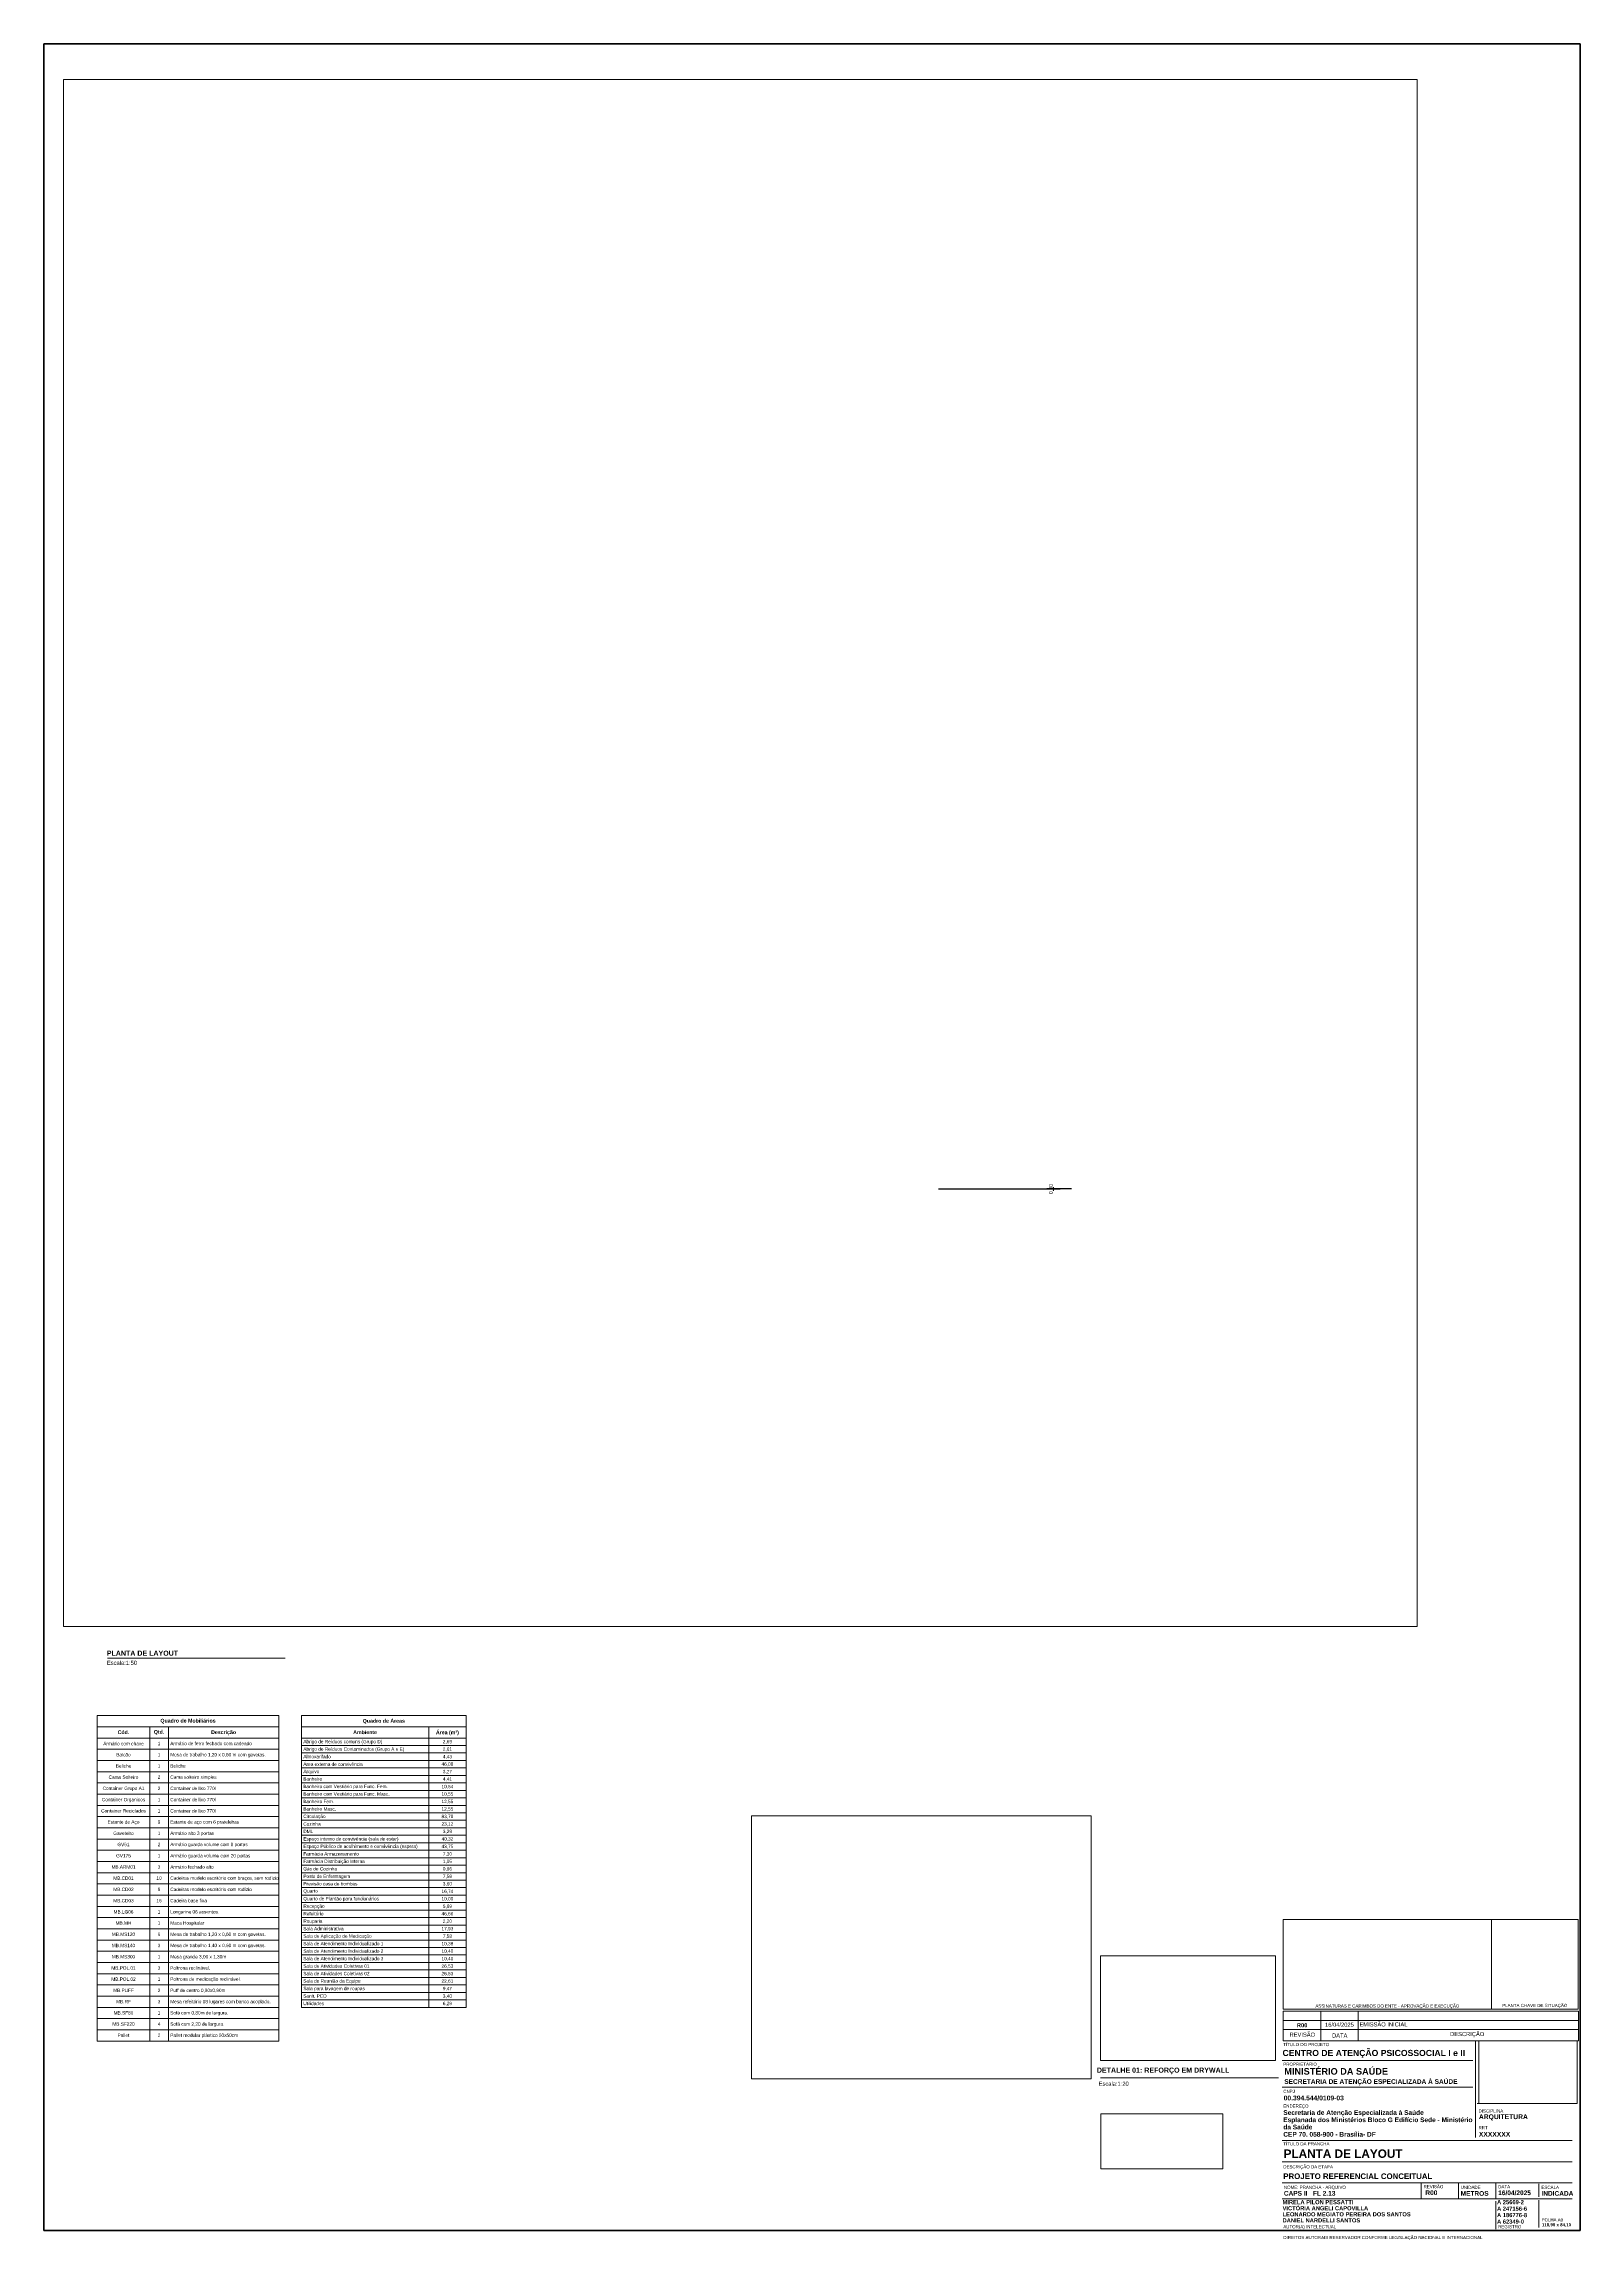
# Paper-space layout 'CAPS II_ FL 2.13 PLANTA DE LAYOUT' of a CAD drawing. Header units: metres, sheet in millimetres. Extents: x 10 to 831, y 5 to 1179.
# The model-space entities are those that its viewports show. They can reach past a viewport. Long polylines and large blocks are cut down to what shows.
import ezdxf
from ezdxf.enums import TextEntityAlignment as Align
from ezdxf.xclip import XClip

# ---------------------------------------------------------------- set-up
doc = ezdxf.new("R2010")
doc.units = ezdxf.units.M
doc.header["$MEASUREMENT"] = 0
doc.header["$XCLIPFRAME"] = 0
for name, color, linetype, lineweight in [('0_Caneta_No__1', 7, 'Continuous', 35), ('0_Caneta_No__241', 7, 'Continuous', 13), ('0_Caneta_No__5', 7, 'Continuous', 20), ('0_Caneta_No__6', 7, 'Continuous', 13), ('0_Caneta_No__8', 7, 'Continuous', 9), ('0_Caneta_No__98', 7, 'Continuous', 0)]:
    doc.layers.add(name, color=color, linetype=linetype, lineweight=lineweight)
doc.layers.add('NonPlottable_0', color=7, linetype='Continuous', plot=False)
doc.layers.add('VAGAS.ARQ', color=7, linetype='Continuous')
doc.styles.add('GENERATED_STYLE_1', font='arial.ttf')
doc.styles.add('GENERATED_STYLE_4', font='arialbd.ttf')
doc.dimstyles.new('GENERATED_STYLE__1', dxfattribs={"dimtxt": 0.1, "dimasz": 0.0475, "dimexe": 0.18, "dimexo": 0.1, "dimgap": 0, "dimtad": 1, "dimzin": 0, "dimdsep": 46, "dimtxsty": 'GENERATED_STYLE_1', "dimblk": 'ARROWHEAD_11', "dimblk1": 'ARROWHEAD_11', "dimblk2": 'ARROWHEAD_11', "dimcen": 0.09, "dimclrd": 256, "dimclre": 256, "dimclrt": 256, "dimadec": 0, "dimazin": 0, "dimtfac": 1, "dimtdec": 4, "dimtmove": 0, "dimatfit": 3, "dimfxl": 1, "dimtolj": 1, "dimtzin": 0, "dimarcsym": 0})
picture_1 = doc.add_image_def('image1.png', size_in_pixel=(1394, 887))

# ---------------------------------------------------------------- blocks, each defined once
blk = doc.blocks.new('Drawing_1_1', base_point=(191.6439598841428, 207.2600429091744))
at = {"layer": '0_Caneta_No__98', "color": 7, "linetype": 'Continuous', "lineweight": 0, "ltscale": 1000}
for p, q in [((147.6439591989868, 285.2600435943306), (235.6439605681068, 285.2600435943306)), ((147.6439591989868, 279.2600431839521), (147.6439591989868, 285.2600435943306)), ((235.6439605681068, 279.2600431839521), (235.6439605681068, 285.2600435943306)), ((147.6439591989868, 279.2600431839521), (235.6439605681068, 279.2600431839521)), ((147.6439591989868, 273.2600427735738), (147.6439591989868, 279.2600431839521)), ((147.6439591989868, 273.2600427735738), (215.6439592001789, 273.2600427735738)), ((147.6439591989868, 269.2600424999882), (147.6439591989868, 273.2600427735738)), ((215.6439592001789, 273.2600427735738), (215.6439592001789, 279.2600431839521)), ((215.6439592001789, 273.2600427735738), (235.6439605681068, 273.2600427735738)), ((215.6439592001789, 269.2600424999882), (215.6439592001789, 273.2600427735738)), ((235.6439605681068, 273.2600427735738), (235.6439605681068, 279.2600431839521)), ((235.6439605681068, 269.2600424999882), (235.6439605681068, 273.2600427735738)), ((147.6439591989868, 269.2600424999882), (215.6439592001789, 269.2600424999882)), ((147.6439591989868, 265.2600422264027), (147.6439591989868, 269.2600424999882)), ((147.6439591989868, 265.2600422264027), (215.6439592001789, 265.2600422264027)), ((147.6439591989868, 261.2600419528171), (147.6439591989868, 265.2600422264027)), ((147.6439591989868, 261.2600419528171), (215.6439592001789, 261.2600419528171)), ((147.6439591989868, 257.2600440041128), (147.6439591989868, 261.2600419528171)), ((215.6439592001789, 269.2600424999882), (235.6439605681068, 269.2600424999882)), ((215.6439592001789, 265.2600422264027), (215.6439592001789, 269.2600424999882)), ((215.6439592001789, 265.2600422264027), (235.6439605681068, 265.2600422264027)), ((215.6439592001789, 261.2600419528171), (215.6439592001789, 265.2600422264027)), ((215.6439592001789, 261.2600419528171), (235.6439605681068, 261.2600419528171)), ((215.6439592001789, 257.2600440041128), (215.6439592001789, 261.2600419528171)), ((235.6439605681068, 265.2600422264027), (235.6439605681068, 269.2600424999882)), ((235.6439605681068, 261.2600419528171), (235.6439605681068, 265.2600422264027)), ((235.6439605681068, 257.2600440041128), (235.6439605681068, 261.2600419528171)), ((147.6439591989868, 257.2600440041128), (215.6439592001789, 257.2600440041128)), ((147.6439591989868, 253.2600437305272), (147.6439591989868, 257.2600440041128)), ((147.6439591989868, 253.2600437305272), (215.6439592001789, 253.2600437305272)), ((147.6439591989868, 249.2600434569417), (147.6439591989868, 253.2600437305272)), ((147.6439591989868, 249.2600434569417), (215.6439592001789, 249.2600434569417)), ((147.6439591989868, 245.2600431833561), (147.6439591989868, 249.2600434569417)), ((215.6439592001789, 257.2600440041128), (235.6439605681068, 257.2600440041128)), ((215.6439592001789, 253.2600437305272), (215.6439592001789, 257.2600440041128)), ((215.6439592001789, 253.2600437305272), (235.6439605681068, 253.2600437305272)), ((215.6439592001789, 249.2600434569417), (215.6439592001789, 253.2600437305272)), ((215.6439592001789, 249.2600434569417), (235.6439605681068, 249.2600434569417)), ((215.6439592001789, 245.2600431833561), (215.6439592001789, 249.2600434569417)), ((235.6439605681068, 253.2600437305272), (235.6439605681068, 257.2600440041128)), ((235.6439605681068, 249.2600434569417), (235.6439605681068, 253.2600437305272)), ((235.6439605681068, 245.2600431833561), (235.6439605681068, 249.2600434569417)), ((147.6439591989868, 245.2600431833561), (215.6439592001789, 245.2600431833561)), ((147.6439591989868, 241.2600429097705), (147.6439591989868, 245.2600431833561)), ((147.6439591989868, 241.2600429097705), (215.6439592001789, 241.2600429097705)), ((147.6439591989868, 237.2600426361849), (147.6439591989868, 241.2600429097705)), ((147.6439591989868, 237.2600426361849), (215.6439592001789, 237.2600426361849)), ((147.6439591989868, 233.2600423625993), (147.6439591989868, 237.2600426361849)), ((215.6439592001789, 245.2600431833561), (235.6439605681068, 245.2600431833561)), ((215.6439592001789, 241.2600429097705), (215.6439592001789, 245.2600431833561)), ((215.6439592001789, 241.2600429097705), (235.6439605681068, 241.2600429097705)), ((215.6439592001789, 237.2600426361849), (215.6439592001789, 241.2600429097705)), ((215.6439592001789, 237.2600426361849), (235.6439605681068, 237.2600426361849)), ((215.6439592001789, 233.2600423625993), (215.6439592001789, 237.2600426361849)), ((235.6439605681068, 241.2600429097705), (235.6439605681068, 245.2600431833561)), ((235.6439605681068, 237.2600426361849), (235.6439605681068, 241.2600429097705)), ((235.6439605681068, 233.2600423625993), (235.6439605681068, 237.2600426361849)), ((147.6439591989868, 233.2600423625993), (215.6439592001789, 233.2600423625993)), ((147.6439591989868, 229.2600420890138), (147.6439591989868, 233.2600423625993)), ((147.6439591989868, 229.2600420890138), (215.6439592001789, 229.2600420890138)), ((147.6439591989868, 225.2600418154282), (147.6439591989868, 229.2600420890138)), ((147.6439591989868, 225.2600418154282), (215.6439592001789, 225.2600418154282)), ((147.6439591989868, 221.260043866724), (147.6439591989868, 225.2600418154282)), ((215.6439592001789, 233.2600423625993), (235.6439605681068, 233.2600423625993)), ((215.6439592001789, 229.2600420890138), (215.6439592001789, 233.2600423625993)), ((215.6439592001789, 229.2600420890138), (235.6439605681068, 229.2600420890138)), ((215.6439592001789, 225.2600418154282), (215.6439592001789, 229.2600420890138)), ((215.6439592001789, 225.2600418154282), (235.6439605681068, 225.2600418154282)), ((215.6439592001789, 221.260043866724), (215.6439592001789, 225.2600418154282)), ((235.6439605681068, 229.2600420890138), (235.6439605681068, 233.2600423625993)), ((235.6439605681068, 225.2600418154282), (235.6439605681068, 229.2600420890138)), ((235.6439605681068, 221.260043866724), (235.6439605681068, 225.2600418154282)), ((147.6439591989868, 221.260043866724), (215.6439592001789, 221.260043866724)), ((147.6439591989868, 217.2600435931384), (147.6439591989868, 221.260043866724)), ((147.6439591989868, 217.2600435931384), (215.6439592001789, 217.2600435931384)), ((147.6439591989868, 213.2600433195528), (147.6439591989868, 217.2600435931384)), ((147.6439591989868, 213.2600433195528), (215.6439592001789, 213.2600433195528)), ((147.6439591989868, 209.2600430459672), (147.6439591989868, 213.2600433195528)), ((215.6439592001789, 221.260043866724), (235.6439605681068, 221.260043866724)), ((215.6439592001789, 217.2600435931384), (215.6439592001789, 221.260043866724)), ((215.6439592001789, 217.2600435931384), (235.6439605681068, 217.2600435931384)), ((215.6439592001789, 213.2600433195528), (215.6439592001789, 217.2600435931384)), ((215.6439592001789, 213.2600433195528), (235.6439605681068, 213.2600433195528)), ((215.6439592001789, 209.2600430459672), (215.6439592001789, 213.2600433195528)), ((235.6439605681068, 217.2600435931384), (235.6439605681068, 221.260043866724)), ((235.6439605681068, 213.2600433195528), (235.6439605681068, 217.2600435931384)), ((235.6439605681068, 209.2600430459672), (235.6439605681068, 213.2600433195528)), ((147.6439591989868, 209.2600430459672), (215.6439592001789, 209.2600430459672)), ((147.6439591989868, 205.2600427723817), (147.6439591989868, 209.2600430459672)), ((147.6439591989868, 205.2600427723817), (215.6439592001789, 205.2600427723817)), ((147.6439591989868, 201.2600424987961), (147.6439591989868, 205.2600427723817)), ((147.6439591989868, 201.2600424987961), (215.6439592001789, 201.2600424987961)), ((147.6439591989868, 197.2600422252105), (147.6439591989868, 201.2600424987961)), ((215.6439592001789, 209.2600430459672), (235.6439605681068, 209.2600430459672)), ((215.6439592001789, 205.2600427723817), (215.6439592001789, 209.2600430459672)), ((215.6439592001789, 205.2600427723817), (235.6439605681068, 205.2600427723817)), ((215.6439592001789, 201.2600424987961), (215.6439592001789, 205.2600427723817)), ((215.6439592001789, 201.2600424987961), (235.6439605681068, 201.2600424987961)), ((215.6439592001789, 197.2600422252105), (215.6439592001789, 201.2600424987961)), ((235.6439605681068, 205.2600427723817), (235.6439605681068, 209.2600430459672)), ((235.6439605681068, 201.2600424987961), (235.6439605681068, 205.2600427723817)), ((235.6439605681068, 197.2600422252105), (235.6439605681068, 201.2600424987961)), ((147.6439591989868, 197.2600422252105), (215.6439592001789, 197.2600422252105)), ((147.6439591989868, 193.2600419516249), (147.6439591989868, 197.2600422252105)), ((147.6439591989868, 193.2600419516249), (215.6439592001789, 193.2600419516249)), ((147.6439591989868, 189.2600440029207), (147.6439591989868, 193.2600419516249)), ((147.6439591989868, 189.2600440029207), (215.6439592001789, 189.2600440029207)), ((147.6439591989868, 185.2600437293351), (147.6439591989868, 189.2600440029207)), ((215.6439592001789, 197.2600422252105), (235.6439605681068, 197.2600422252105)), ((215.6439592001789, 193.2600419516249), (215.6439592001789, 197.2600422252105)), ((215.6439592001789, 193.2600419516249), (235.6439605681068, 193.2600419516249)), ((215.6439592001789, 189.2600440029207), (215.6439592001789, 193.2600419516249)), ((215.6439592001789, 189.2600440029207), (235.6439605681068, 189.2600440029207)), ((215.6439592001789, 185.2600437293351), (215.6439592001789, 189.2600440029207)), ((235.6439605681068, 193.2600419516249), (235.6439605681068, 197.2600422252105)), ((235.6439605681068, 189.2600440029207), (235.6439605681068, 193.2600419516249)), ((235.6439605681068, 185.2600437293351), (235.6439605681068, 189.2600440029207)), ((147.6439591989868, 185.2600437293351), (215.6439592001789, 185.2600437293351)), ((147.6439591989868, 181.2600434557495), (147.6439591989868, 185.2600437293351)), ((147.6439591989868, 181.2600434557495), (215.6439592001789, 181.2600434557495)), ((147.6439591989868, 177.260043182164), (147.6439591989868, 181.2600434557495)), ((147.6439591989868, 177.260043182164), (215.6439592001789, 177.260043182164)), ((147.6439591989868, 173.2600429085784), (147.6439591989868, 177.260043182164)), ((215.6439592001789, 185.2600437293351), (235.6439605681068, 185.2600437293351)), ((215.6439592001789, 181.2600434557495), (215.6439592001789, 185.2600437293351)), ((215.6439592001789, 181.2600434557495), (235.6439605681068, 181.2600434557495)), ((215.6439592001789, 177.260043182164), (215.6439592001789, 181.2600434557495)), ((215.6439592001789, 177.260043182164), (235.6439605681068, 177.260043182164)), ((215.6439592001789, 173.2600429085784), (215.6439592001789, 177.260043182164)), ((235.6439605681068, 181.2600434557495), (235.6439605681068, 185.2600437293351)), ((235.6439605681068, 177.260043182164), (235.6439605681068, 181.2600434557495)), ((235.6439605681068, 173.2600429085784), (235.6439605681068, 177.260043182164)), ((147.6439591989868, 173.2600429085784), (215.6439592001789, 173.2600429085784)), ((147.6439591989868, 169.2600426349928), (147.6439591989868, 173.2600429085784)), ((147.6439591989868, 169.2600426349928), (215.6439592001789, 169.2600426349928)), ((147.6439591989868, 165.2600423614072), (147.6439591989868, 169.2600426349928)), ((147.6439591989868, 165.2600423614072), (215.6439592001789, 165.2600423614072)), ((147.6439591989868, 161.2600420878216), (147.6439591989868, 165.2600423614072)), ((215.6439592001789, 173.2600429085784), (235.6439605681068, 173.2600429085784)), ((215.6439592001789, 169.2600426349928), (215.6439592001789, 173.2600429085784)), ((215.6439592001789, 169.2600426349928), (235.6439605681068, 169.2600426349928)), ((215.6439592001789, 165.2600423614072), (215.6439592001789, 169.2600426349928)), ((215.6439592001789, 165.2600423614072), (235.6439605681068, 165.2600423614072)), ((215.6439592001789, 161.2600420878216), (215.6439592001789, 165.2600423614072)), ((235.6439605681068, 169.2600426349928), (235.6439605681068, 173.2600429085784)), ((235.6439605681068, 165.2600423614072), (235.6439605681068, 169.2600426349928)), ((235.6439605681068, 161.2600420878216), (235.6439605681068, 165.2600423614072)), ((147.6439591989868, 161.2600420878216), (215.6439592001789, 161.2600420878216)), ((147.6439591989868, 157.260041814236), (147.6439591989868, 161.2600420878216)), ((147.6439591989868, 157.260041814236), (215.6439592001789, 157.260041814236)), ((147.6439591989868, 153.2600438655319), (147.6439591989868, 157.260041814236)), ((147.6439591989868, 153.2600438655319), (215.6439592001789, 153.2600438655319)), ((147.6439591989868, 149.2600435919462), (147.6439591989868, 153.2600438655319)), ((215.6439592001789, 161.2600420878216), (235.6439605681068, 161.2600420878216)), ((215.6439592001789, 157.260041814236), (215.6439592001789, 161.2600420878216)), ((215.6439592001789, 157.260041814236), (235.6439605681068, 157.260041814236)), ((215.6439592001789, 153.2600438655319), (215.6439592001789, 157.260041814236)), ((215.6439592001789, 153.2600438655319), (235.6439605681068, 153.2600438655319)), ((215.6439592001789, 149.2600435919462), (215.6439592001789, 153.2600438655319)), ((235.6439605681068, 157.260041814236), (235.6439605681068, 161.2600420878216)), ((235.6439605681068, 153.2600438655319), (235.6439605681068, 157.260041814236)), ((235.6439605681068, 149.2600435919462), (235.6439605681068, 153.2600438655319)), ((147.6439591989868, 149.2600435919462), (215.6439592001789, 149.2600435919462)), ((147.6439591989868, 145.2600433183607), (147.6439591989868, 149.2600435919462)), ((147.6439591989868, 145.2600433183607), (215.6439592001789, 145.2600433183607)), ((147.6439591989868, 141.2600430447751), (147.6439591989868, 145.2600433183607)), ((147.6439591989868, 141.2600430447751), (215.6439592001789, 141.2600430447751)), ((147.6439591989868, 137.2600427711895), (147.6439591989868, 141.2600430447751)), ((215.6439592001789, 149.2600435919462), (235.6439605681068, 149.2600435919462)), ((215.6439592001789, 145.2600433183607), (215.6439592001789, 149.2600435919462)), ((215.6439592001789, 145.2600433183607), (235.6439605681068, 145.2600433183607)), ((215.6439592001789, 141.2600430447751), (215.6439592001789, 145.2600433183607)), ((215.6439592001789, 141.2600430447751), (235.6439605681068, 141.2600430447751)), ((215.6439592001789, 137.2600427711895), (215.6439592001789, 141.2600430447751)), ((235.6439605681068, 145.2600433183607), (235.6439605681068, 149.2600435919462)), ((235.6439605681068, 141.2600430447751), (235.6439605681068, 145.2600433183607)), ((235.6439605681068, 137.2600427711895), (235.6439605681068, 141.2600430447751)), ((147.6439591989868, 137.2600427711895), (215.6439592001789, 137.2600427711895)), ((147.6439591989868, 133.2600424976039), (147.6439591989868, 137.2600427711895)), ((147.6439591989868, 133.2600424976039), (215.6439592001789, 133.2600424976039)), ((147.6439591989868, 129.2600422240183), (147.6439591989868, 133.2600424976039)), ((147.6439591989868, 129.2600422240183), (215.6439592001789, 129.2600422240183)), ((215.6439592001789, 137.2600427711895), (235.6439605681068, 137.2600427711895)), ((215.6439592001789, 133.2600424976039), (215.6439592001789, 137.2600427711895)), ((215.6439592001789, 133.2600424976039), (235.6439605681068, 133.2600424976039)), ((215.6439592001789, 129.2600422240183), (215.6439592001789, 133.2600424976039)), ((215.6439592001789, 129.2600422240183), (235.6439605681068, 129.2600422240183)), ((235.6439605681068, 133.2600424976039), (235.6439605681068, 137.2600427711895)), ((235.6439605681068, 129.2600422240183), (235.6439605681068, 133.2600424976039))]:
    blk.add_line(p, q, dxfattribs=at)
at = {"layer": '0_Caneta_No__5', "color": 7, "linetype": 'Continuous', "lineweight": 15, "char_height": 2, "attachment_point": 5, "style": 'GENERATED_STYLE_4'}
for s, insert in [('\\A1;Quadro de Áreas', (191.6439598841428, 282.1582572257383)), ('\\A1;Ambiente', (181.6439598841428, 276.3379458447707)), ('\\A1;Área (m²)', (225.6439598841428, 275.9680786573605))]:
    blk.add_mtext(s, dxfattribs=dict(at, insert=insert))
at = {"layer": '0_Caneta_No__6', "color": 7, "linetype": 'Continuous', "lineweight": 13, "char_height": 1.8, "style": 'GENERATED_STYLE_1'}
for s, insert, attachment_point in [('\\A1;Abrigo de Reíduos comuns (Grupo D)', (148.6439598841428, 271.0848662191357), 4), ('\\A1;2,69', (225.6439598841428, 271.1698438959285), 5), ('\\A1;Abrigo de Reíduos Contaminados (Grupo A e E)', (148.6439598841428, 267.0848662191357), 4), ('\\A1;Almoxarifado', (148.6439598841428, 263.330156399676), 4), ('\\A1;Área externa de convivência', (148.6439598841428, 259.2347303602538), 4), ('\\A1;46,08', (225.6439598841428, 259.1698438959285), 5), ('\\A1;4,43', (225.6439598841428, 263.1698438959285), 5), ('\\A1;2,61', (225.6439598841428, 267.1698438959285), 5), ('\\A1;Arquivo', (148.6439598841428, 255.0993305069767), 4), ('\\A1;Banheiro', (148.6439598841428, 251.3301563996759), 4), ('\\A1;Banheiro com Vestiário para Func. Fem.', (148.6439598841428, 247.0993305069767), 4), ('\\A1;10,54', (225.6439598841428, 247.1698438959285), 5), ('\\A1;4,41', (225.6439598841428, 251.1698438959285), 5), ('\\A1;3,27', (225.6439598841428, 255.1698438959284), 5), ('\\A1;Banheiro com Vestiário para Func. Masc.', (148.6439598841428, 243.0993305069768), 4), ('\\A1;Banheiro Fem.', (148.6439598841428, 239.330156399676), 4), ('\\A1;Banheiro Masc.', (148.6439598841428, 235.330156399676), 4), ('\\A1;10,55', (225.6439598841428, 243.1698438959285), 5), ('\\A1;12,55', (225.6439598841428, 239.1698438959285), 5), ('\\A1;12,55', (225.6439598841428, 235.1698438959285), 5), ('\\A1;Circulação', (148.6439598841428, 231.1029465884525), 4), ('\\A1;Cozinha', (148.6439598841428, 227.3295537214124), 4), ('\\A1;DML', (148.6439598841428, 223.3446206851381), 4), ('\\A1;83,78', (225.6439598841428, 231.1698438959285), 5), ('\\A1;23,12', (225.6439598841428, 227.1698438959285), 5), ('\\A1;3,29', (225.6439598841428, 223.1698438959285), 5), ('\\A1;Espaço interno de convivência (sala de estar)', (148.6439598841428, 219.0848662191357), 4), ('\\A1;Espaço Público de acolhimento e convivência (espera)', (148.6439598841428, 215.0848662191357), 4), ('\\A1;Farmácia Armazenamento', (148.6439598841428, 211.330156399676), 4), ('\\A1;40,32', (225.6439598841428, 219.1698438959285), 5), ('\\A1;43,75', (225.6439598841428, 215.1698438959285), 5), ('\\A1;7,30', (225.6439598841428, 211.1698438959285), 5), ('\\A1;Gás de Cozinha', (148.6439598841428, 203.3295537214124), 4), ('\\A1;Farmácia Distribuição Interna', (148.6439598841428, 207.1029465884525), 4), ('\\A1;Posto de Enfermagem', (148.6439598841428, 199.0848662191357), 4), ('\\A1;0,96', (225.6439598841428, 203.1698438959285), 5), ('\\A1;7,58', (225.6439598841428, 199.1698438959285), 5), ('\\A1;1,05', (225.6439598841428, 207.1698438959285), 5), ('\\A1;Quarto', (148.6439598841428, 191.2759153274087), 4), ('\\A1;Quarto de Plantão para funcionários', (148.6439598841428, 187.0993305069767), 4), ('\\A1;Previsão casa de bombas', (148.6439598841428, 195.3301563996759), 4), ('\\A1;16,74', (225.6439598841428, 191.1698438959285), 5), ('\\A1;10,00', (225.6439598841428, 187.1698438959285), 5), ('\\A1;3,60', (225.6439598841428, 195.1698438959285), 5), ('\\A1;Recepção', (148.6439598841428, 183.0993305069767), 4), ('\\A1;Refeitório', (148.6439598841428, 179.3301563996759), 4), ('\\A1;Rouparia', (148.6439598841428, 175.0993305069767), 4), ('\\A1;46,66', (225.6439598841428, 179.1698438959285), 5), ('\\A1;5,69', (225.6439598841428, 183.1698438959285), 5), ('\\A1;2,20', (225.6439598841428, 175.1698438959285), 5), ('\\A1;Sala Administrativa', (148.6439598841428, 171.3295537214124), 4), ('\\A1;Sala de Aplicação de Medicação', (148.6439598841428, 167.0993305069767), 4), ('\\A1;17,93', (225.6439598841428, 171.1698438959285), 5), ('\\A1;7,58', (225.6439598841428, 167.1698438959284), 5), ('\\A1;Sala de Atendimento Individualizado 1', (148.6439598841428, 163.3295537214123), 4), ('\\A1;Sala de Atendimento Individualizado 2', (148.6439598841428, 159.3295537214123), 4), ('\\A1;Sala de Atendimento Individualizado 3', (148.6439598841428, 155.3289510431487), 4), ('\\A1;10,38', (225.6439598841428, 163.1698438959284), 5), ('\\A1;10,40', (225.6439598841428, 159.1698438959284), 5), ('\\A1;10,40', (225.6439598841428, 155.1698438959284), 5), ('\\A1;Sala de Atividades Coletivas 01', (148.6439598841428, 151.3295537214123), 4), ('\\A1;Sala de Atividades Coletivas 02', (148.6439598841428, 147.3295537214123), 4), ('\\A1;Sala de Reunião da Equipe', (148.6439598841428, 143.0993305069767), 4), ('\\A1;26,53', (225.6439598841428, 151.1698438959284), 5), ('\\A1;26,53', (225.6439598841428, 147.1698438959284), 5), ('\\A1;22,61', (225.6439598841428, 143.1698438959284), 5), ('\\A1;Sala para lavagem de roupas', (148.6439598841428, 139.0848662191356), 4), ('\\A1;Sanit. PCD', (148.6439598841428, 135.3295537214123), 4), ('\\A1;Utilidades', (148.6439598841428, 131.3295537214123), 4), ('\\A1;3,40', (225.6439598841428, 135.1698438959284), 5), ('\\A1;9,47', (225.6439598841428, 139.1698438959284), 5), ('\\A1;6,29', (225.6439598841428, 131.1698438959284), 5)]:
    blk.add_mtext(s, dxfattribs=dict(at, insert=insert, attachment_point=attachment_point))
blk = doc.blocks.new('Drawing_2_2', base_point=(87.01976412982692, 198.2600429091744))
at = {"layer": '0_Caneta_No__241', "color": 7, "linetype": 'Continuous', "lineweight": 13, "ltscale": 1000}
for p, q in [((38.51976313323632, 285.2600439057651), (135.5197632905928, 285.2600439057651)), ((38.51976313323632, 279.2600428534441), (38.51976313323632, 285.2600439057651)), ((135.5197632905928, 279.2600428534441), (135.5197632905928, 285.2600439057651)), ((38.51976313323632, 279.2600428534441), (135.5197632905928, 279.2600428534441)), ((38.51976313323632, 273.2600418011231), (38.51976313323632, 279.2600428534441)), ((38.51976313323632, 273.2600418011231), (66.51976285786262, 273.2600418011231)), ((38.51976313323632, 267.2600433419046), (38.51976313323632, 273.2600418011231)), ((66.51976285786262, 273.2600418011231), (66.51976285786262, 279.2600428534441)), ((66.51976285786262, 273.2600418011231), (76.51976461173096, 273.2600418011231)), ((66.51976285786262, 267.2600433419046), (66.51976285786262, 273.2600418011231)), ((76.51976461173096, 273.2600418011231), (76.51976461173096, 279.2600428534441)), ((76.51976461173096, 273.2600418011231), (135.5197632905928, 273.2600418011231)), ((76.51976461173096, 267.2600433419046), (76.51976461173096, 273.2600418011231)), ((135.5197632905928, 273.2600418011231), (135.5197632905928, 279.2600428534441)), ((135.5197632905928, 267.2600433419046), (135.5197632905928, 273.2600418011231)), ((38.51976313323632, 267.2600433419046), (66.51976285786262, 267.2600433419046)), ((38.51976313323632, 261.2600422895836), (38.51976313323632, 267.2600433419046)), ((38.51976313323632, 261.2600422895836), (66.51976285786262, 261.2600422895836)), ((38.51976313323632, 255.2600438303651), (38.51976313323632, 261.2600422895836)), ((66.51976285786262, 267.2600433419046), (76.51976461173096, 267.2600433419046)), ((66.51976285786262, 261.2600422895836), (66.51976285786262, 267.2600433419046)), ((66.51976285786262, 261.2600422895836), (76.51976461173096, 261.2600422895836)), ((66.51976285786262, 255.2600438303651), (66.51976285786262, 261.2600422895836)), ((76.51976461173096, 267.2600433419046), (135.5197632905928, 267.2600433419046)), ((76.51976461173096, 261.2600422895836), (76.51976461173096, 267.2600433419046)), ((76.51976461173096, 261.2600422895836), (135.5197632905928, 261.2600422895836)), ((76.51976461173096, 255.2600438303651), (76.51976461173096, 261.2600422895836)), ((135.5197632905928, 261.2600422895836), (135.5197632905928, 267.2600433419046)), ((135.5197632905928, 255.2600438303651), (135.5197632905928, 261.2600422895836)), ((38.51976313323632, 255.2600438303651), (66.51976285786262, 255.2600438303651)), ((38.51976313323632, 249.2600427780441), (38.51976313323632, 255.2600438303651)), ((38.51976313323632, 249.2600427780441), (66.51976285786262, 249.2600427780441)), ((38.51976313323632, 243.2600417257231), (38.51976313323632, 249.2600427780441)), ((66.51976285786262, 255.2600438303651), (76.51976461173096, 255.2600438303651)), ((66.51976285786262, 249.2600427780441), (66.51976285786262, 255.2600438303651)), ((66.51976285786262, 249.2600427780441), (76.51976461173096, 249.2600427780441)), ((66.51976285786262, 243.2600417257231), (66.51976285786262, 249.2600427780441)), ((76.51976461173096, 255.2600438303651), (135.5197632905928, 255.2600438303651)), ((76.51976461173096, 249.2600427780441), (76.51976461173096, 255.2600438303651)), ((76.51976461173096, 249.2600427780441), (135.5197632905928, 249.2600427780441)), ((76.51976461173096, 243.2600417257231), (76.51976461173096, 249.2600427780441)), ((135.5197632905928, 249.2600427780441), (135.5197632905928, 255.2600438303651)), ((135.5197632905928, 243.2600417257231), (135.5197632905928, 249.2600427780441)), ((38.51976313323632, 243.2600417257231), (66.51976285786262, 243.2600417257231)), ((38.51976313323632, 237.2600432665046), (38.51976313323632, 243.2600417257231)), ((38.51976313323632, 237.2600432665046), (66.51976285786262, 237.2600432665046)), ((38.51976313323632, 231.2600422141836), (38.51976313323632, 237.2600432665046)), ((66.51976285786262, 243.2600417257231), (76.51976461173096, 243.2600417257231)), ((66.51976285786262, 237.2600432665046), (66.51976285786262, 243.2600417257231)), ((66.51976285786262, 237.2600432665046), (76.51976461173096, 237.2600432665046)), ((66.51976285786262, 231.2600422141836), (66.51976285786262, 237.2600432665046)), ((76.51976461173096, 243.2600417257231), (135.5197632905928, 243.2600417257231)), ((76.51976461173096, 237.2600432665046), (76.51976461173096, 243.2600417257231)), ((76.51976461173096, 237.2600432665046), (135.5197632905928, 237.2600432665046)), ((76.51976461173096, 231.2600422141836), (76.51976461173096, 237.2600432665046)), ((135.5197632905928, 237.2600432665046), (135.5197632905928, 243.2600417257231)), ((135.5197632905928, 231.2600422141836), (135.5197632905928, 237.2600432665046)), ((38.51976313323632, 231.2600422141836), (66.51976285786262, 231.2600422141836)), ((38.51976313323632, 225.2600437549652), (38.51976313323632, 231.2600422141836)), ((38.51976313323632, 225.2600437549652), (66.51976285786262, 225.2600437549652)), ((38.51976313323632, 219.2600427026441), (38.51976313323632, 225.2600437549652)), ((66.51976285786262, 231.2600422141836), (76.51976461173096, 231.2600422141836)), ((66.51976285786262, 225.2600437549652), (66.51976285786262, 231.2600422141836)), ((66.51976285786262, 225.2600437549652), (76.51976461173096, 225.2600437549652)), ((66.51976285786262, 219.2600427026441), (66.51976285786262, 225.2600437549652)), ((76.51976461173096, 231.2600422141836), (135.5197632905928, 231.2600422141836)), ((76.51976461173096, 225.2600437549652), (76.51976461173096, 231.2600422141836)), ((76.51976461173096, 225.2600437549652), (135.5197632905928, 225.2600437549652)), ((76.51976461173096, 219.2600427026441), (76.51976461173096, 225.2600437549652)), ((135.5197632905928, 225.2600437549652), (135.5197632905928, 231.2600422141836)), ((135.5197632905928, 219.2600427026441), (135.5197632905928, 225.2600437549652)), ((38.51976313323632, 219.2600427026441), (66.51976285786262, 219.2600427026441)), ((38.51976313323632, 213.2600416503231), (38.51976313323632, 219.2600427026441)), ((38.51976313323632, 213.2600416503231), (66.51976285786262, 213.2600416503231)), ((38.51976313323632, 207.2600431911047), (38.51976313323632, 213.2600416503231)), ((66.51976285786262, 219.2600427026441), (76.51976461173096, 219.2600427026441)), ((66.51976285786262, 213.2600416503231), (66.51976285786262, 219.2600427026441)), ((66.51976285786262, 213.2600416503231), (76.51976461173096, 213.2600416503231)), ((66.51976285786262, 207.2600431911047), (66.51976285786262, 213.2600416503231)), ((76.51976461173096, 219.2600427026441), (135.5197632905928, 219.2600427026441)), ((76.51976461173096, 213.2600416503231), (76.51976461173096, 219.2600427026441)), ((76.51976461173096, 213.2600416503231), (135.5197632905928, 213.2600416503231)), ((76.51976461173096, 207.2600431911047), (76.51976461173096, 213.2600416503231)), ((135.5197632905928, 213.2600416503231), (135.5197632905928, 219.2600427026441)), ((135.5197632905928, 207.2600431911047), (135.5197632905928, 213.2600416503231)), ((38.51976313323632, 207.2600431911047), (66.51976285786262, 207.2600431911047)), ((38.51976313323632, 201.2600421387836), (38.51976313323632, 207.2600431911047)), ((38.51976313323632, 201.2600421387836), (66.51976285786262, 201.2600421387836)), ((38.51976313323632, 195.2600436795652), (38.51976313323632, 201.2600421387836)), ((66.51976285786262, 207.2600431911047), (76.51976461173096, 207.2600431911047)), ((66.51976285786262, 201.2600421387836), (66.51976285786262, 207.2600431911047)), ((66.51976285786262, 201.2600421387836), (76.51976461173096, 201.2600421387836)), ((66.51976285786262, 195.2600436795652), (66.51976285786262, 201.2600421387836)), ((76.51976461173096, 207.2600431911047), (135.5197632905928, 207.2600431911047)), ((76.51976461173096, 201.2600421387836), (76.51976461173096, 207.2600431911047)), ((76.51976461173096, 201.2600421387836), (135.5197632905928, 201.2600421387836)), ((76.51976461173096, 195.2600436795652), (76.51976461173096, 201.2600421387836)), ((135.5197632905928, 201.2600421387836), (135.5197632905928, 207.2600431911047)), ((135.5197632905928, 195.2600436795652), (135.5197632905928, 201.2600421387836)), ((38.51976313323632, 195.2600436795652), (66.51976285786262, 195.2600436795652)), ((38.51976313323632, 189.2600426272442), (38.51976313323632, 195.2600436795652)), ((38.51976313323632, 189.2600426272442), (66.51976285786262, 189.2600426272442)), ((38.51976313323632, 183.2600441680257), (38.51976313323632, 189.2600426272442)), ((66.51976285786262, 195.2600436795652), (76.51976461173096, 195.2600436795652)), ((66.51976285786262, 189.2600426272442), (66.51976285786262, 195.2600436795652)), ((66.51976285786262, 189.2600426272442), (76.51976461173096, 189.2600426272442)), ((66.51976285786262, 183.2600441680257), (66.51976285786262, 189.2600426272442)), ((76.51976461173096, 195.2600436795652), (135.5197632905928, 195.2600436795652)), ((76.51976461173096, 189.2600426272442), (76.51976461173096, 195.2600436795652)), ((76.51976461173096, 189.2600426272442), (135.5197632905928, 189.2600426272442)), ((76.51976461173096, 183.2600441680257), (76.51976461173096, 189.2600426272442)), ((135.5197632905928, 189.2600426272442), (135.5197632905928, 195.2600436795652)), ((135.5197632905928, 183.2600441680257), (135.5197632905928, 189.2600426272442)), ((38.51976313323632, 183.2600441680257), (66.51976285786262, 183.2600441680257)), ((38.51976313323632, 177.2600431157047), (38.51976313323632, 183.2600441680257)), ((38.51976313323632, 177.2600431157047), (66.51976285786262, 177.2600431157047)), ((38.51976313323632, 171.2600420633837), (38.51976313323632, 177.2600431157047)), ((66.51976285786262, 183.2600441680257), (76.51976461173096, 183.2600441680257)), ((66.51976285786262, 177.2600431157047), (66.51976285786262, 183.2600441680257)), ((66.51976285786262, 177.2600431157047), (76.51976461173096, 177.2600431157047)), ((66.51976285786262, 171.2600420633837), (66.51976285786262, 177.2600431157047)), ((76.51976461173096, 183.2600441680257), (135.5197632905928, 183.2600441680257)), ((76.51976461173096, 177.2600431157047), (76.51976461173096, 183.2600441680257)), ((76.51976461173096, 177.2600431157047), (135.5197632905928, 177.2600431157047)), ((76.51976461173096, 171.2600420633837), (76.51976461173096, 177.2600431157047)), ((135.5197632905928, 177.2600431157047), (135.5197632905928, 183.2600441680257)), ((135.5197632905928, 171.2600420633837), (135.5197632905928, 177.2600431157047)), ((38.51976313323632, 171.2600420633837), (66.51976285786262, 171.2600420633837)), ((38.51976313323632, 165.2600436041652), (38.51976313323632, 171.2600420633837)), ((38.51976313323632, 165.2600436041652), (66.51976285786262, 165.2600436041652)), ((38.51976313323632, 159.2600425518442), (38.51976313323632, 165.2600436041652)), ((66.51976285786262, 171.2600420633837), (76.51976461173096, 171.2600420633837)), ((66.51976285786262, 165.2600436041652), (66.51976285786262, 171.2600420633837)), ((66.51976285786262, 165.2600436041652), (76.51976461173096, 165.2600436041652)), ((66.51976285786262, 159.2600425518442), (66.51976285786262, 165.2600436041652)), ((76.51976461173096, 171.2600420633837), (135.5197632905928, 171.2600420633837)), ((76.51976461173096, 165.2600436041652), (76.51976461173096, 171.2600420633837)), ((76.51976461173096, 165.2600436041652), (135.5197632905928, 165.2600436041652)), ((76.51976461173096, 159.2600425518442), (76.51976461173096, 165.2600436041652)), ((135.5197632905928, 165.2600436041652), (135.5197632905928, 171.2600420633837)), ((135.5197632905928, 159.2600425518442), (135.5197632905928, 165.2600436041652)), ((38.51976313323632, 159.2600425518442), (66.51976285786262, 159.2600425518442)), ((38.51976313323632, 153.2600440926257), (38.51976313323632, 159.2600425518442)), ((38.51976313323632, 153.2600440926257), (66.51976285786262, 153.2600440926257)), ((38.51976313323632, 147.2600430403047), (38.51976313323632, 153.2600440926257)), ((66.51976285786262, 159.2600425518442), (76.51976461173096, 159.2600425518442)), ((66.51976285786262, 153.2600440926257), (66.51976285786262, 159.2600425518442)), ((66.51976285786262, 153.2600440926257), (76.51976461173096, 153.2600440926257)), ((66.51976285786262, 147.2600430403047), (66.51976285786262, 153.2600440926257)), ((76.51976461173096, 159.2600425518442), (135.5197632905928, 159.2600425518442)), ((76.51976461173096, 153.2600440926257), (76.51976461173096, 159.2600425518442)), ((76.51976461173096, 153.2600440926257), (135.5197632905928, 153.2600440926257)), ((76.51976461173096, 147.2600430403047), (76.51976461173096, 153.2600440926257)), ((135.5197632905928, 153.2600440926257), (135.5197632905928, 159.2600425518442)), ((135.5197632905928, 147.2600430403047), (135.5197632905928, 153.2600440926257)), ((38.51976313323632, 147.2600430403047), (66.51976285786262, 147.2600430403047)), ((38.51976313323632, 141.2600419879837), (38.51976313323632, 147.2600430403047)), ((38.51976313323632, 141.2600419879837), (66.51976285786262, 141.2600419879837)), ((38.51976313323632, 135.2600435287652), (38.51976313323632, 141.2600419879837)), ((66.51976285786262, 147.2600430403047), (76.51976461173096, 147.2600430403047)), ((66.51976285786262, 141.2600419879837), (66.51976285786262, 147.2600430403047)), ((66.51976285786262, 141.2600419879837), (76.51976461173096, 141.2600419879837)), ((66.51976285786262, 135.2600435287652), (66.51976285786262, 141.2600419879837)), ((76.51976461173096, 147.2600430403047), (135.5197632905928, 147.2600430403047)), ((76.51976461173096, 141.2600419879837), (76.51976461173096, 147.2600430403047)), ((76.51976461173096, 141.2600419879837), (135.5197632905928, 141.2600419879837)), ((76.51976461173096, 135.2600435287652), (76.51976461173096, 141.2600419879837)), ((135.5197632905928, 141.2600419879837), (135.5197632905928, 147.2600430403047)), ((135.5197632905928, 135.2600435287652), (135.5197632905928, 141.2600419879837)), ((38.51976313323632, 135.2600435287652), (66.51976285786262, 135.2600435287652)), ((38.51976313323632, 129.2600424764442), (38.51976313323632, 135.2600435287652)), ((38.51976313323632, 129.2600424764442), (66.51976285786262, 129.2600424764442)), ((38.51976313323632, 123.2600440172258), (38.51976313323632, 129.2600424764442)), ((66.51976285786262, 135.2600435287652), (76.51976461173096, 135.2600435287652)), ((66.51976285786262, 129.2600424764442), (66.51976285786262, 135.2600435287652)), ((66.51976285786262, 129.2600424764442), (76.51976461173096, 129.2600424764442)), ((66.51976285786262, 123.2600440172258), (66.51976285786262, 129.2600424764442)), ((76.51976461173096, 135.2600435287652), (135.5197632905928, 135.2600435287652)), ((76.51976461173096, 129.2600424764442), (76.51976461173096, 135.2600435287652)), ((76.51976461173096, 129.2600424764442), (135.5197632905928, 129.2600424764442)), ((76.51976461173096, 123.2600440172258), (76.51976461173096, 129.2600424764442)), ((135.5197632905928, 129.2600424764442), (135.5197632905928, 135.2600435287652)), ((135.5197632905928, 123.2600440172258), (135.5197632905928, 129.2600424764442)), ((38.51976313323632, 123.2600440172258), (66.51976285786262, 123.2600440172258)), ((38.51976313323632, 117.2600429649048), (38.51976313323632, 123.2600440172258)), ((66.51976285786262, 123.2600440172258), (76.51976461173096, 123.2600440172258)), ((66.51976285786262, 117.2600429649048), (66.51976285786262, 123.2600440172258)), ((76.51976461173096, 123.2600440172258), (135.5197632905928, 123.2600440172258)), ((76.51976461173096, 117.2600429649048), (76.51976461173096, 123.2600440172258)), ((135.5197632905928, 117.2600429649048), (135.5197632905928, 123.2600440172258)), ((38.51976313323632, 117.2600429649048), (66.51976285786262, 117.2600429649048)), ((38.51976313323632, 111.2600419125838), (38.51976313323632, 117.2600429649048)), ((38.51976313323632, 111.2600419125838), (66.51976285786262, 111.2600419125838)), ((66.51976285786262, 117.2600429649048), (76.51976461173096, 117.2600429649048)), ((66.51976285786262, 111.2600419125838), (66.51976285786262, 117.2600429649048)), ((66.51976285786262, 111.2600419125838), (76.51976461173096, 111.2600419125838)), ((76.51976461173096, 117.2600429649048), (135.5197632905928, 117.2600429649048)), ((76.51976461173096, 111.2600419125838), (76.51976461173096, 117.2600429649048)), ((76.51976461173096, 111.2600419125838), (135.5197632905928, 111.2600419125838)), ((135.5197632905928, 111.2600419125838), (135.5197632905928, 117.2600429649048))]:
    blk.add_line(p, q, dxfattribs=at)
at = {"layer": '0_Caneta_No__5', "color": 7, "linetype": 'Continuous', "lineweight": 15, "char_height": 2, "attachment_point": 5, "style": 'GENERATED_STYLE_4'}
for s, insert in [('\\A1;Quadro de Mobiliários', (87.01976412982691, 282.2555797710113)), ('\\A1;Cód.', (52.51976412982694, 276.3372762019913)), ('\\A1;Qtd.', (71.51976412982694, 276.2555797710113)), ('\\A1;Descrição', (106.0197641298269, 276.0734369159862))]:
    blk.add_mtext(s, dxfattribs=dict(at, insert=insert))
at = {"layer": '0_Caneta_No__6', "color": 7, "linetype": 'Continuous', "lineweight": 13, "char_height": 1.8, "style": 'GENERATED_STYLE_1'}
for s, insert, attachment_point in [('\\A1;Ármário com chave', (52.51976412982694, 270.2347303602538), 5), ('\\A1;1', (71.51976412982694, 270.3446206851381), 5), ('\\A1;Armário de ferro fechado com cadeado', (77.51976412982694, 270.3301563996759), 4), ('\\A1;Beliche', (52.51976412982694, 258.3301563996759), 5), ('\\A1;Balcão', (52.51976412982694, 264.3301563996759), 5), ('\\A1;1', (71.51976412982694, 264.3446206851381), 5), ('\\A1;1', (71.51976412982694, 258.344620685138), 5), ('\\A1;Mesa de trabalho 1,20 x 0,60 m com gavetas.', (77.51976412982694, 264.0848662191357), 4), ('\\A1;Beliche', (77.51976412982694, 258.3301563996759), 4), ('\\A1;Container Grupo A1', (52.51976412982694, 246.0993305069767), 5), ('\\A1;Cama Solteiro', (52.51976412982694, 252.3295537214123), 5), ('\\A1;2', (71.51976412982694, 252.3446206851381), 5), ('\\A1;2', (71.51976412982694, 246.3446206851381), 5), ('\\A1;Cama solteiro simples', (77.51976412982694, 252.0993305069767), 4), ('\\A1;Container de lixo 770l', (77.51976412982694, 246.3295537214123), 4), ('\\A1;Container Reciclados', (52.51976412982694, 234.3295537214124), 5), ('\\A1;Container Organicos', (52.51976412982694, 240.0848662191357), 5), ('\\A1;1', (71.51976412982694, 240.3446206851381), 5), ('\\A1;1', (71.51976412982694, 234.3446206851381), 5), ('\\A1;Container de lixo 770l', (77.51976412982694, 240.3295537214124), 4), ('\\A1;Container de lixo 770l', (77.51976412982694, 234.3295537214124), 4), ('\\A1;Estante de Aço', (52.51976412982694, 228.1029465884525), 5), ('\\A1;Gaveteiro', (52.51976412982694, 222.3295537214123), 5), ('\\A1;9', (71.51976412982694, 228.3295537214123), 5), ('\\A1;1', (71.51976412982694, 222.3446206851381), 5), ('\\A1;Armário alto 3 portas', (77.51976412982694, 222.0993305069767), 4), ('\\A1;Estante de aço com 6 prateleiras', (77.51976412982694, 228.0993305069767), 4), ('\\A1;GV61', (52.51976412982694, 216.3295537214123), 5), ('\\A1;2', (71.51976412982694, 216.344620685138), 5), ('\\A1;Armário guarda volume com 8 portas', (77.51976412982694, 216.0848662191356), 4), ('\\A1;Armário guarda volume com 20 portas', (77.51976412982694, 210.0848662191356), 4), ('\\A1;MB.ARM01', (52.51976412982694, 204.3295537214124), 5), ('\\A1;GV175', (52.51976412982694, 210.3295537214123), 5), ('\\A1;3', (71.51976412982694, 204.3289510431488), 5), ('\\A1;1', (71.51976412982694, 210.344620685138), 5), ('\\A1;Armário fechado alto', (77.51976412982694, 204.3301563996759), 4), ('\\A1;MB.CD01', (52.51976412982694, 198.3295537214123), 5), ('\\A1;MB.CD02', (52.51976412982694, 192.3295537214123), 5), ('\\A1;10', (71.51976412982694, 198.3295537214123), 5), ('\\A1;8', (71.51976412982694, 192.3295537214123), 5), ('\\A1;Cadeiras modelo escritório com braços, sem rodízio', (77.51976412982694, 198.1029465884525), 4), ('\\A1;Cadeiras modelo escritório com rodízio', (77.51976412982694, 192.3295537214123), 4), ('\\A1;MB.CD03', (52.51976412982694, 186.3289510431488), 5), ('\\A1;MB.LG06', (52.51976412982694, 180.3295537214123), 5), ('\\A1;16', (71.51976412982694, 186.3295537214123), 5), ('\\A1;1', (71.51976412982694, 180.3446206851381), 5), ('\\A1;Cadeira base fixa', (77.51976412982694, 186.3295537214123), 4), ('\\A1;Longarina 06 assentos.', (77.51976412982694, 180.0848662191356), 4), ('\\A1;MB.MS120', (52.51976412982694, 168.3295537214123), 5), ('\\A1;MB.MH', (52.51976412982694, 174.3446206851381), 5), ('\\A1;6', (71.51976412982694, 168.3295537214123), 5), ('\\A1;1', (71.51976412982694, 174.3446206851381), 5), ('\\A1;Maca Hospitalar', (77.51976412982694, 174.0993305069767), 4), ('\\A1;Mesa de trabalho 1,20 x 0,60 m com gavetas.', (77.51976412982694, 168.0848662191356), 4), ('\\A1;MB.MS140', (52.51976412982694, 162.3295537214123), 5), ('\\A1;MB.MS300', (52.51976412982694, 156.3289510431487), 5), ('\\A1;3', (71.51976412982694, 162.3289510431487), 5), ('\\A1;1', (71.51976412982694, 156.344620685138), 5), ('\\A1;Mesa de trabalho 1,40 x 0,60 m com gavetas.', (77.51976412982694, 162.0848662191356), 4), ('\\A1;Mesa grande 3,00 x 1,30m', (77.51976412982694, 156.0848662191356), 4), ('\\A1;MB.POL.01', (52.51976412982694, 150.3295537214123), 5), ('\\A1;MB.POL.02', (52.51976412982694, 144.3295537214123), 5), ('\\A1;3', (71.51976412982694, 150.3289510431487), 5), ('\\A1;1', (71.51976412982694, 144.344620685138), 5), ('\\A1;Poltrona reclinável.', (77.51976412982694, 150.3301563996759), 4), ('\\A1;Poltrona de medicação reclinável.', (77.51976412982694, 144.1029465884525), 4), ('\\A1;MB.PUFF', (52.51976412982694, 138.3295537214123), 5), ('\\A1;MB.RF', (52.51976412982694, 132.344620685138), 5), ('\\A1;3', (71.51976412982694, 132.3289510431487), 5), ('\\A1;2', (71.51976412982694, 138.344620685138), 5), ('\\A1;Puff de centro 0,90x0,90m', (77.51976412982694, 138.1698438959284), 4), ('\\A1;Mesa refeitório 08 lugares com banco acoplado.', (77.51976412982694, 132.0848662191356), 4), ('\\A1;MB.SF220', (52.51976412982694, 120.3295537214123), 5), ('\\A1;MB.SF80', (52.51976412982694, 126.3295537214123), 5), ('\\A1;4', (71.51976412982694, 120.344620685138), 5), ('\\A1;1', (71.51976412982694, 126.344620685138), 5), ('\\A1;Sofá com 0,80m de largura.', (77.51976412982694, 126.0848662191356), 4), ('\\A1;Sofá com 2,20 de largura.', (77.51976412982694, 120.0848662191356), 4), ('\\A1;Pallet', (52.51976412982694, 114.3301563996758), 5), ('\\A1;2', (71.51976412982694, 114.344620685138), 5), ('\\A1;Pallet modular plástico 50x50cm', (77.51976412982694, 114.0993305069766), 4)]:
    blk.add_mtext(s, dxfattribs=dict(at, insert=insert, attachment_point=attachment_point))
blk = doc.blocks.new('Built-in Drawing Title[108]', base_point=(574.777259319149, 100.8657076376941))
at = {"layer": '0_Caneta_No__241', "color": 7, "linetype": 'Continuous', "lineweight": 13, "ltscale": 1000}
blk.add_line((574.777259319149, 91.54570763769406), (669.777259319158, 91.54570763769406), dxfattribs=at)
at = {"layer": '0_Caneta_No__241', "color": 7, "lineweight": 13, "style": 'GENERATED_STYLE_4'}
blk.add_attdef('AC_DrawingName', text='', height=2.7, dxfattribs=at).set_placement((608.1463648799167, 97.04059904273097), align=Align.TOP_CENTER)
at = {"layer": '0_Caneta_No__241', "color": 7, "lineweight": 13, "style": 'GENERATED_STYLE_1'}
blk.add_attdef('AC_DrawingScale', text='', height=2.2, dxfattribs=at).set_placement((589.777259319158, 89.53436843884265), align=Align.TOP_RIGHT)
blk = doc.blocks.new('Built-in Drawing Title[109]', base_point=(43.9653599475287, 325.2868954871108))
at = {"layer": '0_Caneta_No__241', "color": 7, "linetype": 'Continuous', "lineweight": 13, "ltscale": 1000}
blk.add_line((43.9653599475287, 315.9668954871108), (138.9653599475377, 315.9668954871108), dxfattribs=at)
at = {"layer": '0_Caneta_No__241', "color": 7, "lineweight": 13, "style": 'GENERATED_STYLE_4'}
blk.add_attdef('AC_DrawingName', text='', height=2.7, dxfattribs=at).set_placement((62.64916108010199, 319.9642636806678), align=Align.TOP_CENTER)
at = {"layer": '0_Caneta_No__241', "color": 7, "lineweight": 13, "style": 'GENERATED_STYLE_1'}
blk.add_attdef('AC_DrawingScale', text='', height=2.2, dxfattribs=at).set_placement((59.73527732133157, 314.5810200862913), align=Align.TOP_RIGHT)
blk = doc.blocks.new('ARROWHEAD_11')
at = {"color": 0, "linetype": 'Continuous', "lineweight": 0}
blk.add_line((0, 0), (-1, 0), dxfattribs=at)
at = {"color": 0, "linetype": 'Continuous', "lineweight": 0, "const_width": 0.25, "flags": 128}
blk.add_lwpolyline([(-0.125, 0, 1), (0.125, 0, 1)], format="xyb", close=True, dxfattribs=at)

msp = doc.modelspace()

# ---------------------------------------------------------------- dimensions: what is measured, and where the dimension line sits
at = {"color": 24, "linetype": 'Continuous', "lineweight": 13, "true_color": 0x982312}
msp.add_linear_dim(base=(-50.84331770737245, -56.80056835079919), p1=(-50.26403424779357, -56.80056835079919), p2=(-54.01403424779357, -56.80056835079919), angle=90, location=(-50.91331770767047, -56.80457033605538), text_rotation=90, dimstyle='GENERATED_STYLE__1', dxfattribs=at).render()

psp = doc.layouts.new('CAPS II_ FL 2.13 PLANTA DE LAYOUT')

# ---------------------------------------------------------------- linework, layer by layer
at = {"layer": '0_Caneta_No__1', "color": 7, "linetype": 'Continuous', "lineweight": 35, "ltscale": 1000, "flags": 128}
psp.add_lwpolyline([(831.0000000004128, 1004.000000000001), (831.0000000004128, 1179.000000000001), (536.0000000004093, 1179.000000000001), (9.99999999962875, 1179), (9.99999999888794, 10.00000000000001), (830.9999999996846, 10.00000000000085)], close=True, dxfattribs=at)
at = {"layer": '0_Caneta_No__241', "color": 7, "linetype": 'Continuous', "lineweight": 13, "ltscale": 1000}
for p, q in [((783.6726307004365, 176.1565804020554), (783.6726307004365, 128.2665773099721)), ((672.3926539820689, 127.2931524187115), (830.1406296725031, 127.2931524187115)), ((672.3926539820689, 122.3240293224536), (830.1406296725031, 122.3240293224536)), ((692.3926539820689, 111.3549062261958), (692.3926539820689, 127.2931524187115)), ((712.3926539820689, 111.3549062261958), (712.3926539820689, 127.2931524187115)), ((672.3926539820689, 117.3549062261958), (830.1406296725031, 117.3549062261958))]:
    psp.add_line(p, q, dxfattribs=at)
for points in [[(672.3926539820689, 128.2665737747164), (829.9225022261605, 128.2665737747164), (829.9225022261605, 176.1565768667997), (672.3926539820689, 176.1565768667997)], [(830.1406296725031, 111.3549062261958), (672.3926539820689, 111.3549062261958), (672.3926539820689, 127.2931524187115), (830.1406296725031, 127.2931524187115)]]:
    psp.add_lwpolyline(points, close=True, dxfattribs=at)
at = {"layer": '0_Caneta_No__8', "color": 7, "linetype": 'Continuous', "lineweight": 9, "ltscale": 1000}
for p, q in [((775.180526127758, 111.3549062261958), (775.180526127758, 59.73154521693704)), ((773.6675194980753, 100.8729437751747), (671.8471927944254, 100.8729437751747)), ((773.6675194980753, 86.66184809546048), (671.8471927944254, 86.66184809546048)), ((826.8471927944247, 77.85490622619574), (776.0322536147409, 77.85490622619574)), ((826.8471927944247, 58.0508611897317), (671.8471927944254, 58.05086118974435)), ((826.8471927944247, 58.0508611897317), (671.8471927944254, 58.05086118974435)), ((826.8471927944247, 46.59238410103254), (671.8471927944254, 46.59238410104369)), ((826.8471927944247, 35.37076489806294), (671.8471927944254, 35.37076489806416)), ((746.0138594610912, 35.37076489806358), (746.0138594610912, 27.20600632522454)), ((766.0138594610917, 35.37076489806341), (766.0138594610917, 27.20600632522454)), ((786.0138594610912, 35.37076489806326), (786.0138594610912, 27.20600632522454)), ((826.8471927944247, 26.9025290092823), (671.8471927944254, 26.90252900928352)), ((786.0138594610912, 25.65162248723193), (786.0138594610912, 10.66928135543828)), ((809.013859461091, 34.93724918331771), (809.013859461091, 28.01316549154631)), ((809.0138594610914, 26.16927985781293), (809.0138594610914, 11.6354389679341)), ((830.9999999996908, 10.00000000000082), (668.4999999996902, 10.00000000000082))]:
    psp.add_line(p, q, dxfattribs=at)
at = {"layer": 'NonPlottable_0', "color": 64, "linetype": 'Continuous', "lineweight": 0, "ltscale": 1000, "true_color": 0x80aa00, "flags": 128}
for points in [[(20.44430365389399, 332.8316074831801), (743.8553526222786, 332.8316074831801), (743.8553526222786, 1159.94944630988), (20.44430365389399, 1159.94944630988)], [(388.0980280529542, 91.11956244398554), (569.7220715591108, 91.11956244398554), (569.7220715591108, 231.7256506901645), (388.0980280529542, 231.7256506901645)], [(574.777259319149, 100.8657076376941), (668.1959170709349, 100.8657076376941), (668.1959170709349, 156.785477976919), (574.777259319149, 156.785477976919)], [(574.9469721981999, 42.92501465750102), (640.1461068751112, 42.92501465750102), (640.1461068751112, 72.27562140010359), (574.9469721981999, 72.27562140010359)]]:
    psp.add_lwpolyline(points, close=True, dxfattribs=at)

# ---------------------------------------------------------------- block references
at = {"color": 7, "lineweight": 0}
for name, p, values in [('Built-in Drawing Title[109]', (43.9653599475287, 325.2868954871108), {'AC_DrawingName': 'PLANTA DE LAYOUT', 'AC_DrawingScale': 'Escala:1:50'}), ('Built-in Drawing Title[108]', (574.777259319149, 100.8657076376941), {'AC_DrawingName': 'DETALHE 01: REFORÇO EM DRYWALL', 'AC_DrawingScale': 'Escala:1:20'})]:
    psp.add_blockref(name, p, dxfattribs=at).add_auto_attribs(values)
at = {"color": 64, "linetype": 'Continuous', "lineweight": 0, "ltscale": 1000, "true_color": 0x80aa00}
ref = psp.add_blockref('Drawing_2_2', (87.01976412982692, 198.2600429091744), dxfattribs=at)
XClip(ref).set_block_clipping_path([(38.50976412982693, 111.2500429091744), (135.5297641298269, 285.2700429091744)])
ref = psp.add_blockref('Drawing_1_1', (191.6439598841428, 207.2600429091744), dxfattribs=at)
XClip(ref).set_block_clipping_path([(147.6339598841428, 129.2500429091744), (235.6539598841428, 285.2700429091745)])

# ---------------------------------------------------------------- texts
at = {"layer": '0_Caneta_No__1', "color": 7, "linetype": 'Continuous', "lineweight": 35}
for s, insert, char_height, attachment_point, style in [('\\A1;16/04/2025', (702.3926539820689, 121.0924628289147), 2.2, 2, 'GENERATED_STYLE_1'), ('\\A1;CENTRO DE ATENÇÃO PSICOSSOCIAL I e II', (671.9684138938293, 106.528108880834), 3.3, 1, 'GENERATED_STYLE_4'), ('\\A1;TÍTULO DO PROJETO', (672.3926539820689, 110.2376434059564), 1.699999999999999, 1, 'GENERATED_STYLE_1'), ('\\A1;REVISÃO', (682.5469844144083, 115.7565008659851), 2.2, 2, 'GENERATED_STYLE_1'), ('\\A1;DATA', (702.5469844144083, 115.3238669415009), 2.2, 2, 'GENERATED_STYLE_1'), ('\\A1;DESCRIÇÃO', (770.6659511737503, 116.0885319190717), 2.199999999999999, 2, 'GENERATED_STYLE_1'), ('\\A1;PROPRIETÁRIO ', (672.3926539820689, 99.71852408053445), 1.699999999999998, 1, 'GENERATED_STYLE_1'), ('\\A1;MINISTÉRIO DA SAÚDE ', (672.9381151697122, 96.79950414727895), 3.5, 1, 'GENERATED_STYLE_4'), ('\\A1;CNPJ', (672.3926539820689, 85.19588000613125), 1.699999999999998, 1, 'GENERATED_STYLE_1'), ('\\A1;00.394.544/0109-03 ', (672.5844649212585, 82.09235496480969), 2.573611189921697, 1, 'GENERATED_STYLE_4'), ('\\A1;SECRETARIA DE ATENÇÃO ESPECIALIZADA À SAÚDE', (672.9381151697122, 90.8487563567513), 2.499999999999999, 1, 'GENERATED_STYLE_4'), ('\\A1;ENDEREÇO', (672.3926539820689, 77.33264778286454), 1.699999999999998, 1, 'GENERATED_STYLE_1'), ('\\A1;DISCIPLINA', (776.7358494661736, 74.72297396177177), 1.699999999999998, 1, 'GENERATED_STYLE_1'), ('\\A1;ARQUITETURA', (776.9276604053632, 72.07916020533267), 2.573611189921697, 1, 'GENERATED_STYLE_4'), ('\\A1;RRT', (776.7358494661736, 65.81398997548469), 1.699999999999998, 1, 'GENERATED_STYLE_1'), ('\\A1;XXXXXXX', (776.9276604053632, 62.71046493416313), 2.573611189921697, 1, 'GENERATED_STYLE_4'), ('\\A1;TÍTULO DA PRANCHA', (672.3926539820689, 57.18532496119795), 1.699999999999999, 1, 'GENERATED_STYLE_1'), ('\\A1;PLANTA DE LAYOUT', (672.5637082935103, 53.298143326192), 4.500000000000001, 1, 'GENERATED_STYLE_4'), ('\\A1;DESCRIÇÃO DA ETAPA', (672.3926539820689, 44.86218068693623), 1.699999999999999, 1, 'GENERATED_STYLE_1'), ('\\A1;PROJETO REFERENCIAL CONCEITUAL', (672.3926539820689, 40.48111916975648), 2.999999999999999, 1, 'GENERATED_STYLE_4'), ('\\A1;AUTOR(A) INTELECTUAL', (672.3926539820689, 12.83202861725799), 1.699999999999999, 1, 'GENERATED_STYLE_1'), ('\\A1;REGISTRO', (787.2177387128571, 12.83202922744723), 1.699999999999999, 1, 'GENERATED_STYLE_1'), ('\\A1;DIREITOS AUTORAIS RESERVADOR CONFORME LEGISLAÇÃO NACIONAL E INTERNACIONAL', (672.3926539820684, 4.84595813558346), 1.699999999999999, 7, 'GENERATED_STYLE_1')]:
    psp.add_mtext(s, dxfattribs=dict(at, insert=insert, char_height=char_height, attachment_point=attachment_point, style=style))
at = {"layer": '0_Caneta_No__1', "color": 7, "linetype": 'Continuous', "lineweight": 35, "insert": (672.3926539820691, 74.28469079592341), "char_height": 2.505446063057263, "width": 103.4562802548751, "attachment_point": 1, "line_spacing_factor": 0.9295497857159309, "style": 'GENERATED_STYLE_4'}
psp.add_mtext('\\A1;Secretaria de Atenção Especializada à Saúde\\PEsplanada dos Ministérios Bloco G Edifício Sede - Ministério da Saúde \\PCEP 70. 058-900 - Brasília- DF ', dxfattribs=at)
at = {"layer": '0_Caneta_No__1', "color": 7, "linetype": 'Continuous', "lineweight": 35, "attachment_point": 1}
for s, insert, char_height, line_spacing_factor, style in [('\\A1;MIRELA PILON PESSATTI\\PVICTÓRIA ANGELI CAPOVILLA \\PLEONARDO MEGIATO PEREIRA DOS SANTOS \\PDANIEL NARDELLI SANTOS ', (671.9992184738238, 26.22160351517361), 2.2, 0.8851992954447683, 'GENERATED_STYLE_4'), ('\\A1;NOME: PRANCHA - ARQUIVO\\P{\\fArial|b1|i0|c0|p34;\\H1.4706x;CAPS II_ FL 2.13}', (672.7039362055942, 33.92262078640481), 1.699999999999999, 0.9988698945736735, 'GENERATED_STYLE_1'), ('\\A1;REVISÃO\\P{\\fArial|b1|i0|c0|p34;\\H1.4706x; R00}', (747.3578938290837, 34.25692874310037), 1.699999999999999, 1.009702251245371, 'GENERATED_STYLE_1'), ('\\A1;UNIDADE\\P{\\fArial|b1|i0|c0|p34;\\H1.4706x;METROS}', (767.1717141104599, 33.88453001757915), 1.699999999999999, 1.008896686720984, 'GENERATED_STYLE_1'), ('\\A1;A 25669-2\\PA 247156-6\\PA 186776-8\\PA 62349-0', (786.6324922654226, 26.22160351517361), 2.199999999999999, 0.9436406535275893, 'GENERATED_STYLE_4'), ('\\A1;DATA\\P{\\fArial|b1|i0|c0|p34;\\H1.4706x;16/04/2025}', (787.265702006695, 34.22602504721036), 1.699999999999998, 1.009809996042992, 'GENERATED_STYLE_1'), ('\\A1;ESCALA\\P{\\fArial|b1|i0|c0|p34;\\H1.4706x;INDICADA}', (810.3596899029295, 33.88447265214509), 1.699999999999999, 1.001928696355718, 'GENERATED_STYLE_1'), ('\\A1;FOLHA A0\\P{\\fArial|b1|i0|c0|p34;118,90 x 84,10}', (810.5927175530077, 16.48873572796915), 1.676388810078302, 0.9327587133505361, 'GENERATED_STYLE_1')]:
    psp.add_mtext(s, dxfattribs=dict(at, insert=insert, char_height=char_height, line_spacing_factor=line_spacing_factor, style=style))
at = {"layer": '0_Caneta_No__241', "color": 7, "linetype": 'Continuous', "lineweight": 13}
for s, insert, char_height, attachment_point, style in [('\\A1;ASSINATURAS E CARIMBOS DO ENTE - APROVAÇÃO E EXECUÇÃO', (728.0326423412527, 130.871221287076), 1.699999999999998, 2, 'GENERATED_STYLE_1'), ('\\A1;PLANTA CHAVE DE SITUAÇÃO', (806.7975664632985, 131.1467618298906), 1.699999999999998, 2, 'GENERATED_STYLE_1'), ('\\A1; R00', (682.0148450179574, 120.8045461608714), 2.2, 2, 'GENERATED_STYLE_4'), ('\\A1;EMISSÃO INICIAL', (713.1255618432768, 121.2580744922989), 2.2, 1, 'GENERATED_STYLE_1')]:
    psp.add_mtext(s, dxfattribs=dict(at, insert=insert, char_height=char_height, attachment_point=attachment_point, style=style))

# ---------------------------------------------------------------- pictures from other files: only their frames are drawn
at = {"layer": 'VAGAS.ARQ', "linetype": 'Continuous', "lineweight": 0}
image = psp.add_image(picture_1, insert=(776.8165034041829, 77.85490622619574), size_in_units=(52.64825253664039, 33.50000000000001), dxfattribs=at)
image.set_boundary_path([(-0.5, -0.5), (1393.5, 886.5)])

# ---------------------------------------------------------------- viewports
at = {"layer": 'NonPlottable_0', "color": 64, "linetype": 'Continuous', "lineweight": 0, "ltscale": 1000, "true_color": 0x80aa00}
for center, size, view_height, status, view_target_point, outline in [((382.1498281380863, 746.3905268965302), (723.4110489683846, 827.1178388267003), 41.35589194133501, 5, (-59.21646438590868, -47.82182703182317), [(20.44430365389399, 332.8316074831801), (743.8553526222786, 332.8316074831801), (743.8553526222786, 1159.94944630988), (20.44430365389399, 1159.94944630988)]), ((478.9100498060325, 161.422606567075), (181.6240435061566, 140.606088246179), 7.030304412308949, 3, (16.77665240869846, -53.46692377674154), [(388.0980280529542, 91.11956244398554), (569.7220715591108, 91.11956244398554), (569.7220715591108, 231.7256506901645), (388.0980280529542, 231.7256506901645)]), ((607.5465395366555, 57.60031802880231), (65.19913467691129, 29.35060674260257), 1.467530337130128, 4, (14.09032369148719, -57.73605906098869), [(574.9469721981999, 42.92501465750102), (640.1461068751112, 42.92501465750102), (640.1461068751112, 72.27562140010359), (574.9469721981999, 72.27562140010359)])]:
    vp = psp.add_viewport(center=center, size=size, view_center_point=(0, 0), view_height=view_height, status=status, dxfattribs=dict(at, view_target_point=view_target_point))
    vp.dxf.flags = 0x10000  # cut along an outline
    vp.dxf.clipping_boundary_handle = psp.add_lwpolyline(outline, format="xyb", close=True, dxfattribs={"invisible": 1}).dxf.handle
at = {"layer": 'NonPlottable_0', "color": 64, "linetype": 'Continuous', "lineweight": 0, "ltscale": 1000, "true_color": 0x80aa00, "view_target_point": (-28.26972852676665, -70.03905564376879)}
vp = psp.add_viewport(center=(621.486588195042, 128.8255928073065), size=(93.41865775178587, 55.91977033922491), view_center_point=(0, 0), view_height=1.118395406784498, dxfattribs=at)
vp.dxf.flags = 0x10000  # cut along an outline
vp.dxf.clipping_boundary_handle = psp.add_lwpolyline([(574.777259319149, 100.8657076376941), (668.1959170709349, 100.8657076376941), (668.1959170709349, 156.785477976919), (574.777259319149, 156.785477976919)], format="xyb", close=True, dxfattribs={"invisible": 1}).dxf.handle

doc.saveas('drawing.dxf')
